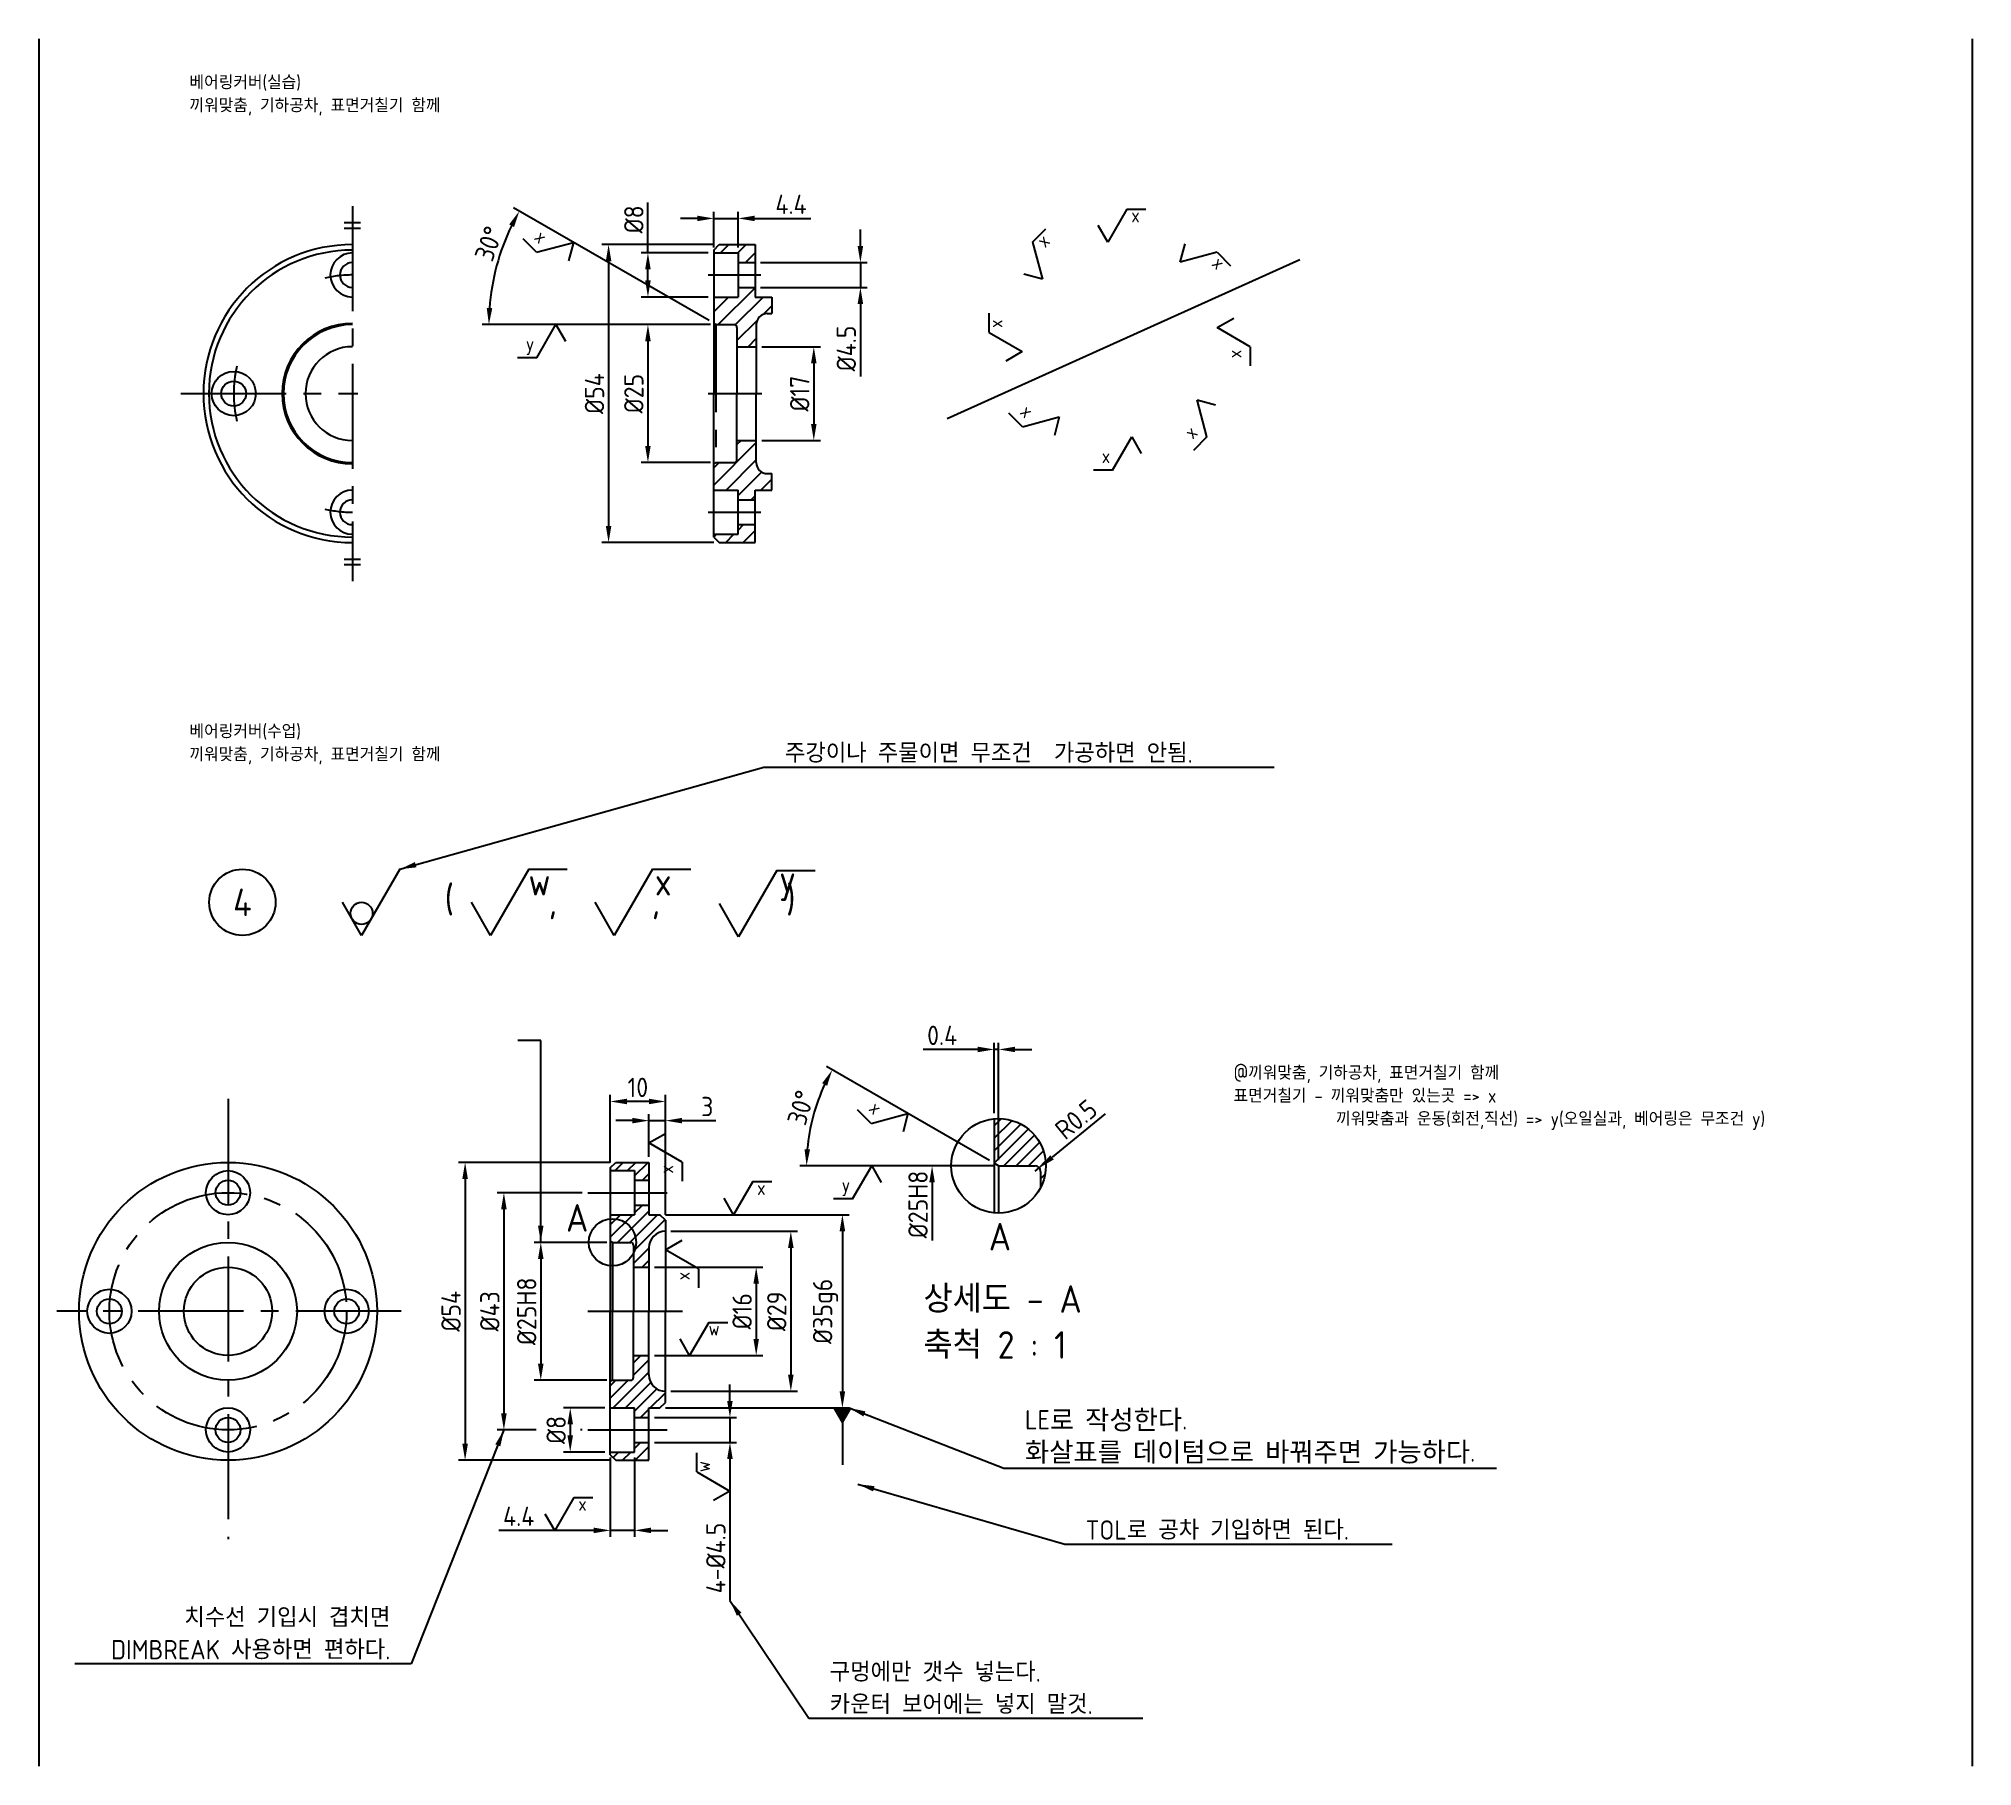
# Model space of a CAD drawing. Header units: millimetres. Extents: x 0 to 10991, y 0 to 768.
# Drawn here: x 4012.7 to 4363.1, y 103.6 to 416.7 of the extents above; entities that cross this region are included whole.
import ezdxf

# ---------------------------------------------------------------- set-up
doc = ezdxf.new("R2010")
doc.units = ezdxf.units.MM
doc.linetypes.add('CENTER2', pattern=[28.575, 19.05, -3.175, 3.175, -3.175])
doc.linetypes.add('PHANTOM2', pattern=[31.75, 15.875, -3.175, 3.175, -3.175, 3.175, -3.175])
for name, color, linetype in [('가는실선', 7, 'Continuous'), ('가상선', 6, 'PHANTOM2'), ('문자', 2, 'Continuous'), ('외형선', 3, 'Continuous'), ('중심선', 7, 'CENTER2')]:
    doc.layers.add(name, color=color, linetype=linetype)
doc.styles.get("Standard").update_dxf_attribs({"font": 'isocp.shx', "bigfont": 'whgtxt.shx'})
doc.dimstyles.new('ISO-25', dxfattribs={"dimtxt": 3.5, "dimasz": 3, "dimexe": 1.2, "dimexo": 1, "dimgap": 0.8, "dimtad": 1, "dimdec": 3, "dimdsep": 46, "dimtxsty": 'Standard', "dimcen": 0, "dimclrd": 7, "dimclre": 7, "dimclrt": 2, "dimadec": 0, "dimazin": 2, "dimtfac": 1, "dimtdec": 3, "dimtmove": 0, "dimatfit": 3, "dimfxl": 0, "dimlwd": -1, "dimlwe": -1, "dimarcsym": 0})
pattern_1 = [(45, (72.4232, 60.6039), (-1.5715448, 1.5715448), [])]
pattern_2 = [(45, (0, -35.0843), (-1.122532, 1.122532), [])]

msp = doc.modelspace()

# ---------------------------------------------------------------- texts
at = {"layer": '가는실선', "char_height": 2.5}
for s, width, insert, attachment_point in [('x', 6.728556, (4210.6522, 385.8842), 1), ('y', 6.728556, (4100.9344, 362.6021), 1), ('x', 6.728556, (4205.2976, 342.2446), 1), ('x', 6.728556, (4142.848, 209.613), 1), ('y', 6.728556, (4158.1772, 210.1498), 1), ('w', 5.131377, (4135.055, 182.8851), 5), ('x', 6.728556, (4110.4406, 152.3636), 1)]:
    msp.add_mtext_dynamic_manual_height_columns(s, width=width, gutter_width=12.5, heights=[0], dxfattribs=dict(at, insert=insert, attachment_point=attachment_point))
for s, width, insert, attachment_point, rotation in [('x', 6.728556, (4104.0512, 382.202), 1, 315), ('x', 6.728556, (4193.2467, 380.4108), 1, 45), ('x', 6.728556, (4226.83, 377.447), 1, 315), ('x', 6.728556, (4184.8095, 364.2329), 1, 90), ('x', 6.728556, (4228.1226, 358.7631), 1, 90), ('x', 6.728556, (4192.0844, 350.5736), 1, 315), ('x', 6.728556, (4220.0199, 345.6893), 1, 45), ('x', 6.728556, (4164.6634, 224.3233), 1, 315), ('x', 6.728556, (4125.1501, 210.9849), 1, 90), ('x', 6.728556, (4128.1501, 191.6457), 1, 90), ('w', 5.131377, (4133.0579, 157.8705), 5, 90)]:
    msp.add_mtext_dynamic_manual_height_columns(s, width=width, gutter_width=12.5, heights=[0], dxfattribs=dict(at, insert=insert, attachment_point=attachment_point, rotation=rotation))
at = {"layer": '문자', "attachment_point": 1}
for s, width, insert, char_height in [('베어링커버(실습)\\P끼워맞춤, 기하공차, 표면거칠기 함께', 87.91333, (4039.9839, 409.9836), 2.5), ('베어링커버(수업)\\P끼워맞춤, 기하공차, 표면거칠기 함께', 87.91333, (4039.9839, 292.3738), 2.5), ('@끼워맞춤, 기하공차, 표면거칠기 함께\\P표면거칠기 - 끼워맞춤만 있는곳 => x\\P             끼워맞춤과 운동(회전,직선) => y(오일실과, 베어링은 무조건 y)', 118.667944, (4229.1772, 230.4925), 2.5), ('A', 6.759717, (4108.2201, 205.4564), 5), ('A', 6.759717, (4184.828, 202.0485), 5), ('상세도 - A\\P축척 2 : 1', 37.35043, (4172.9893, 190.7563), 5)]:
    msp.add_mtext_dynamic_manual_height_columns(s, width=width, gutter_width=12.5, heights=[0], dxfattribs=dict(at, insert=insert, char_height=char_height))
at = {"layer": '외형선', "color": 2, "char_height": 3.5, "attachment_point": 5, "rotation": 90}
for s, insert in [('%%C25', (4120.5093, 352.3407)), ('%%C25H8', (4172.0077, 205.3819))]:
    msp.add_mtext(s, dxfattribs=dict(at, insert=insert))
at = {"layer": '외형선', "color": 2, "char_height": 3.5}
for s, insert, attachment_point in [('주강이나 주물이면 무조건  가공하면 안됨.', (4147.8898, 285.4398), 7), ('{\\Fisocp|c129;LE\\fGulim|b0|i0|c129|p50;로\\Fisocp|c129; \\fGulim|b0|i0|c129|p50;작성한다\\Fisocp|c129;.\\P\\fGulim|b0|i0|c129|p50;화살표를\\Fisocp|c129; \\fGulim|b0|i0|c129|p50;데이텀으로\\Fisocp|c129; \\fGulim|b0|i0|c129|p50;바꿔주면\\Fisocp|c129; \\fGulim|b0|i0|c129|p50;가능하다\\Fisocp|c129;.}', (4191.3842, 158.4054), 7), ('TOL로 공차 기입하면 된다.', (4202.3959, 144.6409), 7), ('치수선 기입시 겹치면 \\PDIMBREAK 사용하면 편하다.', (4076.3761, 122.9443), 9), ('구멍에만 갯수 넣는다.\\P카운터 보어에는 넣지 말것.', (4156.0032, 113.0596), 7)]:
    msp.add_mtext(s, dxfattribs=dict(at, insert=insert, attachment_point=attachment_point))
at = {"layer": '외형선', "char_height": 5}
for s, width, insert, attachment_point in [('(      ,      ,        )', 76.996243, (4086.2234, 260.1506), 4), ('w', 10.262755, (4103.4099, 263.8807), 5), ('x', 10.262755, (4125.8274, 263.8807), 5), ('y', 10.262755, (4148.3666, 263.6354), 5), ('4', 10.262755, (4049.5717, 260.1506), 5)]:
    msp.add_mtext_dynamic_manual_height_columns(s, width=width, gutter_width=25, heights=[0], dxfattribs=dict(at, insert=insert, attachment_point=attachment_point))

# ---------------------------------------------------------------- blocks, each defined once
blk = doc.blocks.new('*D212')
at = {"layer": 'Defpoints', "color": 0}
for p in [(4134.99, 377.84), (4123.06, 369.84), (4134.99, 369.84)]:
    blk.add_point(p, dxfattribs=at)
at = {"layer": '외형선', "color": 7}
for p, q in [((4123.06, 377.84), (4123.06, 386.99)), ((4133.99, 377.84), (4121.86, 377.84)), ((4123.06, 372.84), (4123.06, 374.84)), ((4133.99, 369.84), (4121.86, 369.84))]:
    blk.add_line(p, q, dxfattribs=at)
for points in [[(4122.56, 374.84), (4123.56, 374.84), (4123.06, 377.84)], [(4122.56, 372.84), (4123.56, 372.84), (4123.06, 369.84)]]:
    blk.add_solid(points, dxfattribs=at)
at = {"layer": '외형선', "color": 2, "insert": (4120.51, 383.92), "char_height": 3.5, "attachment_point": 5, "rotation": 90}
blk.add_mtext('%%C8', dxfattribs=at)
blk = doc.blocks.new('*D213')
at = {"layer": 'Defpoints', "color": 0}
for p in [(4139.39, 384.09), (4134.99, 377.84), (4139.39, 377.84)]:
    blk.add_point(p, dxfattribs=at)
at = {"layer": '외형선', "color": 7}
for p, q in [((4131.99, 384.09), (4128.99, 384.09)), ((4134.99, 378.84), (4134.99, 385.29)), ((4134.99, 384.09), (4139.39, 384.09)), ((4139.39, 378.84), (4139.39, 385.29)), ((4142.39, 384.09), (4152.59, 384.09))]:
    blk.add_line(p, q, dxfattribs=at)
for points in [[(4131.99, 384.59), (4131.99, 383.59), (4134.99, 384.09)], [(4142.39, 384.59), (4142.39, 383.59), (4139.39, 384.09)]]:
    blk.add_solid(points, dxfattribs=at)
at = {"layer": '외형선', "color": 2, "insert": (4148.99, 386.64), "char_height": 3.5, "attachment_point": 5}
blk.add_mtext('4.4', dxfattribs=at)
blk = doc.blocks.new('*D214')
at = {"layer": 'Defpoints', "color": 0}
for p in [(4142.49, 376.09), (4142.49, 371.59), (4161.56, 371.59)]:
    blk.add_point(p, dxfattribs=at)
at = {"layer": '외형선', "color": 7}
for p, q in [((4161.56, 379.09), (4161.56, 382.09)), ((4143.49, 376.09), (4162.76, 376.09)), ((4161.56, 376.09), (4161.56, 371.59)), ((4143.49, 371.59), (4162.76, 371.59)), ((4161.56, 368.59), (4161.56, 355.45))]:
    blk.add_line(p, q, dxfattribs=at)
for points in [[(4161.06, 379.09), (4162.06, 379.09), (4161.56, 376.09)], [(4161.06, 368.59), (4162.06, 368.59), (4161.56, 371.59)]]:
    blk.add_solid(points, dxfattribs=at)
at = {"layer": '외형선', "color": 2, "insert": (4159.01, 360.52), "char_height": 3.5, "attachment_point": 5, "rotation": 90}
blk.add_mtext('%%C4.5', dxfattribs=at)
blk = doc.blocks.new('*D215')
at = {"layer": 'Defpoints', "color": 0}
for p in [(4094.87, 371.99), (4134.99, 365.07), (4135.39, 364.84), (4135.39, 364.84), (4138.69, 364.84)]:
    blk.add_point(p, dxfattribs=at)
at = {"layer": '외형선', "color": 7}
for p, q in [((4134.13, 365.57), (4098.72, 386.02)), ((4134.39, 364.84), (4093.04, 364.84))]:
    blk.add_line(p, q, dxfattribs=at)
blk.add_arc((4135.39, 364.84), 41.15, 154.1778, 175.8222, dxfattribs=at)
for points in [[(4097.91, 383), (4098.79, 382.53), (4099.76, 385.42)], [(4094.85, 367.82), (4093.85, 367.86), (4094.24, 364.84)]]:
    blk.add_solid(points, dxfattribs=at)
at = {"layer": '외형선', "color": 2, "insert": (4094.23, 379.52), "char_height": 3.5, "attachment_point": 5, "rotation": 70.3663}
blk.add_mtext('30°', dxfattribs=at)
blk = doc.blocks.new('*D216')
at = {"layer": 'Defpoints', "color": 0}
for p in [(4142.69, 360.84), (4142.69, 343.84), (4153.12, 343.84)]:
    blk.add_point(p, dxfattribs=at)
at = {"layer": '외형선', "color": 7}
for p, q in [((4143.69, 360.84), (4154.32, 360.84)), ((4153.12, 357.84), (4153.12, 346.84)), ((4143.69, 343.84), (4154.32, 343.84))]:
    blk.add_line(p, q, dxfattribs=at)
for points in [[(4152.62, 357.84), (4153.62, 357.84), (4153.12, 360.84)], [(4152.62, 346.84), (4153.62, 346.84), (4153.12, 343.84)]]:
    blk.add_solid(points, dxfattribs=at)
at = {"layer": '외형선', "color": 2, "insert": (4150.57, 352.34), "char_height": 3.5, "attachment_point": 5, "rotation": 90}
blk.add_mtext('%%C17', dxfattribs=at)
blk = doc.blocks.new('*D217')
at = {"layer": 'Defpoints', "color": 0}
for p in [(4135.99, 379.34), (4115.93, 325.34), (4135.99, 325.34)]:
    blk.add_point(p, dxfattribs=at)
at = {"layer": '외형선', "color": 7}
for p, q in [((4134.99, 379.34), (4114.73, 379.34)), ((4115.93, 376.34), (4115.93, 328.34)), ((4134.99, 325.34), (4114.73, 325.34))]:
    blk.add_line(p, q, dxfattribs=at)
for points in [[(4115.43, 376.34), (4116.43, 376.34), (4115.93, 379.34)], [(4115.43, 328.34), (4116.43, 328.34), (4115.93, 325.34)]]:
    blk.add_solid(points, dxfattribs=at)
at = {"layer": '외형선', "color": 2, "insert": (4113.38, 352.34), "char_height": 3.5, "attachment_point": 5, "rotation": 90}
blk.add_mtext('%%C54', dxfattribs=at)
blk = doc.blocks.new('*D218')
at = {"layer": 'Defpoints', "color": 0}
for p in [(4117.24, 213.02), (4089.93, 159.02), (4117.24, 159.02)]:
    blk.add_point(p, dxfattribs=at)
at = {"layer": '외형선', "color": 7}
for p, q in [((4116.24, 213.02), (4088.73, 213.02)), ((4089.93, 210.02), (4089.93, 162.02)), ((4116.24, 159.02), (4088.73, 159.02))]:
    blk.add_line(p, q, dxfattribs=at)
for points in [[(4089.43, 210.02), (4090.43, 210.02), (4089.93, 213.02)], [(4089.43, 162.02), (4090.43, 162.02), (4089.93, 159.02)]]:
    blk.add_solid(points, dxfattribs=at)
at = {"layer": '외형선', "color": 2, "insert": (4087.38, 186.02), "char_height": 3.5, "attachment_point": 5, "rotation": 90}
blk.add_mtext('%%C54', dxfattribs=at)
blk = doc.blocks.new('*D219')
at = {"layer": 'Defpoints', "color": 0}
for p in [(4125.24, 203.52), (4125.24, 168.52), (4158.3, 168.52)]:
    blk.add_point(p, dxfattribs=at)
at = {"layer": '외형선', "color": 7}
for p, q in [((4126.24, 203.52), (4159.5, 203.52)), ((4158.3, 200.52), (4158.3, 171.52)), ((4126.24, 168.52), (4159.5, 168.52))]:
    blk.add_line(p, q, dxfattribs=at)
for points in [[(4157.8, 200.52), (4158.8, 200.52), (4158.3, 203.52)], [(4157.8, 171.52), (4158.8, 171.52), (4158.3, 168.52)]]:
    blk.add_solid(points, dxfattribs=at)
at = {"layer": '외형선', "color": 2, "insert": (4155.25, 186.02), "char_height": 3.5, "attachment_point": 5, "rotation": 90}
blk.add_mtext('%%C35g6', dxfattribs=at)
blk = doc.blocks.new('*D220')
at = {"layer": 'Defpoints', "color": 0}
for p in [(4123.24, 166.77), (4123.24, 162.27), (4137.92, 162.27)]:
    blk.add_point(p, dxfattribs=at)
at = {"layer": '외형선', "color": 7}
for p, q in [((4137.92, 169.77), (4137.92, 172.77)), ((4124.24, 166.77), (4139.12, 166.77)), ((4137.92, 166.77), (4137.92, 162.27)), ((4124.24, 162.27), (4139.12, 162.27)), ((4137.92, 159.27), (4137.92, 133.61))]:
    blk.add_line(p, q, dxfattribs=at)
for points in [[(4137.42, 169.77), (4138.42, 169.77), (4137.92, 166.77)], [(4137.42, 159.27), (4138.42, 159.27), (4137.92, 162.27)]]:
    blk.add_solid(points, dxfattribs=at)
at = {"layer": '외형선', "color": 2, "insert": (4135.37, 141.31), "char_height": 3.5, "attachment_point": 5, "rotation": 90}
blk.add_mtext('4-%%C4.5', dxfattribs=at)
blk = doc.blocks.new('*D221')
at = {"layer": 'Defpoints', "color": 0}
for p in [(4116.24, 160.52), (4120.64, 160.52), (4116.24, 146.32)]:
    blk.add_point(p, dxfattribs=at)
at = {"layer": '외형선', "color": 7}
for p, q in [((4116.24, 159.52), (4116.24, 145.12)), ((4120.64, 159.52), (4120.64, 145.12)), ((4113.24, 146.32), (4096.04, 146.32)), ((4120.64, 146.32), (4116.24, 146.32)), ((4123.64, 146.32), (4126.64, 146.32))]:
    blk.add_line(p, q, dxfattribs=at)
for points in [[(4113.24, 146.82), (4113.24, 145.82), (4116.24, 146.32)], [(4123.64, 146.82), (4123.64, 145.82), (4120.64, 146.32)]]:
    blk.add_solid(points, dxfattribs=at)
at = {"layer": '외형선', "color": 2, "insert": (4099.64, 148.87), "char_height": 3.5, "attachment_point": 5}
blk.add_mtext('4.4', dxfattribs=at)
blk = doc.blocks.new('*D222')
at = {"layer": 'Defpoints', "color": 0}
for p in [(4116.24, 168.52), (4108.98, 160.52), (4116.24, 160.52)]:
    blk.add_point(p, dxfattribs=at)
at = {"layer": '외형선', "color": 7}
for p, q in [((4115.24, 168.52), (4107.78, 168.52)), ((4108.98, 165.52), (4108.98, 163.52)), ((4115.24, 160.52), (4107.78, 160.52))]:
    blk.add_line(p, q, dxfattribs=at)
for points in [[(4108.48, 165.52), (4109.48, 165.52), (4108.98, 168.52)], [(4108.48, 163.52), (4109.48, 163.52), (4108.98, 160.52)]]:
    blk.add_solid(points, dxfattribs=at)
at = {"layer": '외형선', "color": 2, "insert": (4106.43, 164.52), "char_height": 3.5, "attachment_point": 5, "rotation": 90}
blk.add_mtext('%%C8', dxfattribs=at)
blk = doc.blocks.new('*D224')
at = {"layer": 'Defpoints', "color": 0}
for p in [(4112.14, 207.52), (4096.96, 164.52), (4112.14, 164.52)]:
    blk.add_point(p, dxfattribs=at)
at = {"layer": '외형선', "color": 7}
for p, q in [((4111.14, 207.52), (4095.76, 207.52)), ((4096.96, 204.52), (4096.96, 167.52)), ((4102.8, 164.52), (4095.76, 164.52)), ((4111.14, 164.52), (4110.85, 164.52))]:
    blk.add_line(p, q, dxfattribs=at)
for points in [[(4096.46, 204.52), (4097.46, 204.52), (4096.96, 207.52)], [(4096.46, 167.52), (4097.46, 167.52), (4096.96, 164.52)]]:
    blk.add_solid(points, dxfattribs=at)
at = {"layer": '외형선', "color": 2, "insert": (4094.41, 186.02), "char_height": 3.5, "attachment_point": 5, "rotation": 90}
blk.add_mtext('%%C43', dxfattribs=at)
blk = doc.blocks.new('*D225')
at = {"layer": 'Defpoints', "color": 0}
for p in [(4123.24, 194.02), (4123.24, 178.02), (4142.68, 178.02)]:
    blk.add_point(p, dxfattribs=at)
at = {"layer": '외형선', "color": 7}
for p, q in [((4124.24, 194.02), (4143.88, 194.02)), ((4142.68, 191.02), (4142.68, 181.02)), ((4124.24, 178.02), (4143.88, 178.02))]:
    blk.add_line(p, q, dxfattribs=at)
for points in [[(4142.18, 191.02), (4143.18, 191.02), (4142.68, 194.02)], [(4142.18, 181.02), (4143.18, 181.02), (4142.68, 178.02)]]:
    blk.add_solid(points, dxfattribs=at)
at = {"layer": '외형선', "color": 2, "insert": (4140.13, 186.02), "char_height": 3.5, "attachment_point": 5, "rotation": 90}
blk.add_mtext('%%C16', dxfattribs=at)
blk = doc.blocks.new('*D226')
at = {"layer": 'Defpoints', "color": 0}
for p in [(4126.24, 200.52), (4126.24, 171.52), (4148.96, 171.52)]:
    blk.add_point(p, dxfattribs=at)
at = {"layer": '외형선', "color": 7}
for p, q in [((4127.24, 200.52), (4150.16, 200.52)), ((4148.96, 197.52), (4148.96, 174.52)), ((4127.24, 171.52), (4150.16, 171.52))]:
    blk.add_line(p, q, dxfattribs=at)
for points in [[(4148.46, 197.52), (4149.46, 197.52), (4148.96, 200.52)], [(4148.46, 174.52), (4149.46, 174.52), (4148.96, 171.52)]]:
    blk.add_solid(points, dxfattribs=at)
at = {"layer": '외형선', "color": 2, "insert": (4146.41, 186.02), "char_height": 3.5, "attachment_point": 5, "rotation": 90}
blk.add_mtext('%%C29', dxfattribs=at)
blk = doc.blocks.new('*D227')
at = {"layer": 'Defpoints', "color": 0}
for p in [(4152.34, 218.43), (4185.81, 212.85), (4186.61, 212.39), (4186.61, 212.39), (4193.21, 212.39)]:
    blk.add_point(p, dxfattribs=at)
at = {"layer": '외형선', "color": 7}
for p, q in [((4184.94, 213.35), (4155.43, 230.39)), ((4185.61, 212.39), (4150.61, 212.39))]:
    blk.add_line(p, q, dxfattribs=at)
blk.add_arc((4186.61, 212.39), 34.8, 154.9412, 175.0588, dxfattribs=at)
for points in [[(4154.64, 227.36), (4155.53, 226.9), (4156.47, 229.79)], [(4152.44, 215.36), (4151.44, 215.41), (4151.81, 212.39)]]:
    blk.add_solid(points, dxfattribs=at)
at = {"layer": '외형선', "color": 2, "insert": (4150.78, 222.93), "char_height": 3.5, "attachment_point": 5, "rotation": 73.6001}
blk.add_mtext('30°', dxfattribs=at)
blk = doc.blocks.new('*D228')
at = {"layer": 'Defpoints', "color": 0}
for p in [(4185.81, 233.48), (4185.81, 220.92), (4186.61, 212.39)]:
    blk.add_point(p, dxfattribs=at)
at = {"layer": '외형선', "color": 7}
for p, q in [((4182.81, 233.48), (4172.95, 233.48)), ((4185.81, 221.92), (4185.81, 234.68)), ((4186.61, 233.48), (4185.81, 233.48)), ((4186.61, 213.39), (4186.61, 234.68)), ((4189.61, 233.48), (4192.61, 233.48))]:
    blk.add_line(p, q, dxfattribs=at)
for points in [[(4182.81, 233.98), (4182.81, 232.98), (4185.81, 233.48)], [(4189.61, 233.98), (4189.61, 232.98), (4186.61, 233.48)]]:
    blk.add_solid(points, dxfattribs=at)
at = {"layer": '외형선', "color": 2, "insert": (4176.38, 236.03), "char_height": 3.5, "attachment_point": 5}
blk.add_mtext('0.4', dxfattribs=at)
blk = doc.blocks.new('*D229')
at = {"layer": 'Defpoints', "color": 0}
for p in [(4193.21, 211.39), (4193.98, 212.02)]:
    blk.add_point(p, dxfattribs=at)
at = {"layer": '외형선', "color": 7}
for p, q in [((4205.92, 221.82), (4196.3, 213.93)), ((4193.21, 211.39), (4193.98, 212.02))]:
    blk.add_line(p, q, dxfattribs=at)
blk.add_solid([(4195.98, 214.31), (4196.62, 213.54), (4193.98, 212.02)], dxfattribs=at)
at = {"layer": '외형선', "color": 2, "insert": (4200.65, 220.8), "char_height": 3.5, "attachment_point": 5, "rotation": 39.3797}
blk.add_mtext('R0.5', dxfattribs=at)
blk = doc.blocks.new('*D230')
at = {"layer": 'Defpoints', "color": 0}
for p in [(4116.24, 224.05), (4116.24, 212.02), (4126.24, 202.52)]:
    blk.add_point(p, dxfattribs=at)
at = {"layer": '외형선', "color": 7}
for p, q in [((4116.24, 213.02), (4116.24, 225.25)), ((4126.24, 203.52), (4126.24, 225.25)), ((4123.24, 224.05), (4119.24, 224.05))]:
    blk.add_line(p, q, dxfattribs=at)
for points in [[(4119.24, 224.55), (4119.24, 223.55), (4116.24, 224.05)], [(4123.24, 224.55), (4123.24, 223.55), (4126.24, 224.05)]]:
    blk.add_solid(points, dxfattribs=at)
at = {"layer": '외형선', "color": 2, "insert": (4121.24, 226.6), "char_height": 3.5, "attachment_point": 5}
blk.add_mtext('10', dxfattribs=at)
blk = doc.blocks.new('*D231')
at = {"layer": 'Defpoints', "color": 0}
for p in [(4123.24, 220.58), (4123.24, 213.02), (4126.24, 202.52)]:
    blk.add_point(p, dxfattribs=at)
at = {"layer": '외형선', "color": 7}
for p, q in [((4123.24, 214.02), (4123.24, 221.78)), ((4126.24, 203.52), (4126.24, 221.78)), ((4120.24, 220.58), (4117.24, 220.58)), ((4123.24, 220.58), (4126.24, 220.58)), ((4129.24, 220.58), (4135.38, 220.58))]:
    blk.add_line(p, q, dxfattribs=at)
for points in [[(4120.24, 221.08), (4120.24, 220.08), (4123.24, 220.58)], [(4129.24, 221.08), (4129.24, 220.08), (4126.24, 220.58)]]:
    blk.add_solid(points, dxfattribs=at)
at = {"layer": '외형선', "color": 2, "insert": (4133.81, 223.13), "char_height": 3.5, "attachment_point": 5}
blk.add_mtext('3', dxfattribs=at)
blk = doc.blocks.new('*D232')
at = {"layer": 'Defpoints', "color": 0}
for p in [(4116.64, 198.52), (4103.64, 173.52), (4116.64, 173.52)]:
    blk.add_point(p, dxfattribs=at)
at = {"layer": '외형선', "color": 7}
for p, q in [((4115.64, 198.52), (4102.44, 198.52)), ((4103.64, 195.52), (4103.64, 176.52)), ((4115.64, 173.52), (4102.44, 173.52))]:
    blk.add_line(p, q, dxfattribs=at)
for points in [[(4103.14, 195.52), (4104.14, 195.52), (4103.64, 198.52)], [(4103.14, 176.52), (4104.14, 176.52), (4103.64, 173.52)]]:
    blk.add_solid(points, dxfattribs=at)
at = {"layer": '외형선', "color": 2, "insert": (4101.09, 186.02), "char_height": 3.5, "attachment_point": 5, "rotation": 90}
blk.add_mtext('%%C25H8', dxfattribs=at)

# ---------------------------------------------------------------- dimensions: what is measured, and where the dimension line sits
at = {"layer": '외형선'}
for base, line1, line2, picture, middle in [((4094.8676, 371.9866), ((4135.3941, 364.8407), (4138.6941, 364.8407)), ((4135.3941, 364.8407), (4134.9941, 365.0716)), '*D215', (4096.635, 378.6679)), ((4152.3387, 218.431), ((4186.6075, 212.3885), (4193.2075, 212.3885)), ((4186.6075, 212.3885), (4185.8075, 212.8503)), '*D227', (4153.2258, 222.2132))]:
    dim = msp.add_angular_dim_2l(base=base, line1=line1, line2=line2, dimstyle='ISO-25', dxfattribs=at)
    dim.commit()
    dim.dimension.update_dxf_attribs({"geometry": picture, "text_midpoint": middle, "dimtype": 162})
for base, p1, p2, text, picture, middle in [((4123.0596, 369.8407), (4134.9941, 377.8407), (4134.9941, 369.8407), '%%C<>', '*D212', (4123.0596, 383.9157)), ((4137.9229, 162.2701), (4123.2381, 166.7701), (4123.2381, 162.2701), '4-%%C<>', '*D220', (4137.9229, 141.3097))]:
    dim = msp.add_linear_dim(base=base, p1=p1, p2=p2, angle=90, text=text, dimstyle='ISO-25', dxfattribs=at)
    dim.commit()
    dim.dimension.update_dxf_attribs({"geometry": picture, "text_midpoint": middle, "dimtype": 160})
for base, p1, p2, picture, middle in [((4139.3941, 384.0887), (4134.9941, 377.8407), (4139.3941, 377.8407), '*D213', (4148.9941, 386.6387)), ((4116.2381, 224.0509), (4126.2381, 202.5201), (4116.2381, 212.0201), '*D230', (4121.2381, 226.6009))]:
    dim = msp.add_linear_dim(base=base, p1=p1, p2=p2, dimstyle='ISO-25', dxfattribs=at)
    dim.commit()
    dim.dimension.update_dxf_attribs({"geometry": picture, "text_midpoint": middle})
for base, p1, p2, text, picture, middle in [((4161.5586, 371.5907), (4142.4941, 376.0907), (4142.4941, 371.5907), '%%C<>', '*D214', (4159.0086, 360.5182)), ((4115.9324, 325.3407), (4135.9941, 379.3407), (4135.9941, 325.3407), '%%C<>', '*D217', (4113.3824, 352.3407)), ((4153.1228, 343.8407), (4142.6941, 360.8407), (4142.6941, 343.8407), '%%C<>', '*D216', (4150.5728, 352.3407)), ((4089.9346, 159.0201), (4117.2381, 213.0201), (4117.2381, 159.0201), '%%C<>', '*D218', (4087.3846, 186.0201)), ((4096.9644, 164.5201), (4112.1422, 207.5201), (4112.1422, 164.5201), '%%C<>', '*D224', (4094.4144, 186.0201)), ((4158.3002, 168.5201), (4125.2381, 203.5201), (4125.2381, 168.5201), '%%C<>g6', '*D219', (4155.2493, 186.0201)), ((4148.9596, 171.5201), (4126.2381, 200.5201), (4126.2381, 171.5201), '%%C<>', '*D226', (4146.4092, 186.0201)), ((4103.6387, 173.5201), (4116.6381, 198.5201), (4116.6381, 173.5201), '%%C<>H8', '*D232', (4101.0883, 186.0201)), ((4142.6828, 178.0201), (4123.2381, 194.0201), (4123.2381, 178.0201), '%%C<>', '*D225', (4140.1328, 186.0201)), ((4108.9764, 160.5201), (4116.2381, 168.5201), (4116.2381, 160.5201), '%%C<>', '*D222', (4106.4264, 164.5201))]:
    dim = msp.add_linear_dim(base=base, p1=p1, p2=p2, angle=90, text=text, dimstyle='ISO-25', dxfattribs=at)
    dim.commit()
    dim.dimension.update_dxf_attribs({"geometry": picture, "text_midpoint": middle})
dim = msp.add_linear_dim(base=(4185.8075, 233.4839), p1=(4186.6075, 212.3885), p2=(4185.8075, 220.9186), text='0.4', dimstyle='ISO-25', dxfattribs=at)
dim.commit()
dim.dimension.update_dxf_attribs({"geometry": '*D228', "text_midpoint": (4176.3811, 236.0339)})
for base, p1, p2, picture, middle in [((4123.2381, 220.5779), (4126.2381, 202.5201), (4123.2381, 213.0201), '*D231', (4133.8106, 220.5779)), ((4116.2381, 146.3171), (4120.6381, 160.5201), (4116.2381, 160.5201), '*D221', (4099.6439, 146.3171))]:
    dim = msp.add_linear_dim(base=base, p1=p1, p2=p2, dimstyle='ISO-25', dxfattribs=at)
    dim.commit()
    dim.dimension.update_dxf_attribs({"geometry": picture, "text_midpoint": middle, "dimtype": 160})
dim = msp.add_radius_dim(center=(4193.2075, 211.3885), mpoint=(4193.9804, 212.0229), text='R0.5', dimstyle='ISO-25', dxfattribs=at)
dim.commit()
dim.dimension.update_dxf_attribs({"geometry": '*D229', "text_midpoint": (4200.6506, 220.7969)})

# ---------------------------------------------------------------- hatches: boundary and pattern name
at = {"layer": '가는실선'}
h = msp.add_hatch(dxfattribs=at)
h.set_pattern_fill('ANSI31', color=256, scale=0.7)
h.set_pattern_definition(pattern_1)
h.paths.add_polyline_path([(4139.3941, 369.8407), (4134.9941, 369.8407), (4134.9941, 365.0716), (4135.3941, 364.8407), (4138.6941, 364.8407, -0.41421356), (4139.1941, 364.3407), (4139.1941, 360.8407), (4142.6941, 360.8407), (4142.6941, 364.8407, -0.41421356), (4144.6941, 366.8407), (4145.4941, 366.8407), (4145.4941, 369.8407), (4142.4941, 369.8407), (4142.4941, 371.5907), (4139.3941, 371.5907)])
h.paths.add_polyline_path([(4139.3941, 377.8407), (4139.3941, 376.0907), (4142.4941, 376.0907), (4142.4941, 379.3407), (4135.9941, 379.3407), (4134.9941, 378.3407), (4134.9941, 377.8407)])
h = msp.add_hatch(dxfattribs=at)
h.set_pattern_fill('ANSI31', color=256, scale=0.7)
h.set_pattern_definition(pattern_1)
h.paths.add_polyline_path([(4139.3941, 334.8407), (4139.3941, 333.0907), (4142.4941, 333.0907), (4142.4941, 334.8407), (4145.4941, 334.8407), (4145.4941, 337.8407), (4144.6941, 337.8407, -0.41421356), (4142.6941, 339.8407), (4142.6941, 343.8407), (4139.1941, 343.8407), (4139.1941, 340.3407, -0.41421356), (4138.6941, 339.8407), (4135.3941, 339.8407), (4134.9941, 339.6098), (4134.9941, 334.8407)])
h.paths.add_polyline_path([(4139.3941, 326.8407), (4134.9941, 326.8407), (4134.9941, 326.3407), (4135.9941, 325.3407), (4142.4941, 325.3407), (4142.4941, 328.5907), (4139.3941, 328.5907)])
h = msp.add_hatch(dxfattribs=at)
h.set_pattern_fill('ANSI31', color=256, scale=0.5)
h.set_pattern_definition(pattern_2)
h.paths.add_polyline_path([(4193.2075, 212.3885, -0.41421356), (4194.2075, 211.3885), (4194.2075, 208.4332, 0.12054187), (4195.1751, 212.3885, 0.44187528), (4185.8075, 220.9186), (4185.8075, 212.8503), (4186.6075, 212.3885)])
h = msp.add_hatch(dxfattribs=at)
h.set_pattern_fill('ANSI31', color=256, scale=0.5)
h.set_pattern_definition(pattern_2)
h.paths.add_polyline_path([(4123.2381, 213.0201), (4117.2381, 213.0201), (4116.2381, 212.0201), (4116.2381, 211.5201), (4120.6381, 211.5201), (4120.6381, 209.7701), (4123.2381, 209.7701)])
h.paths.add_polyline_path([(4120.9219, 198.5201, -0.12054187), (4120.4381, 196.5425), (4120.4381, 194.0201), (4123.2381, 194.0201), (4123.2381, 197.5201, -0.41421356), (4126.2381, 200.5201), (4126.2381, 202.5201), (4125.2381, 203.5201), (4123.2381, 203.5201), (4123.2381, 205.2701), (4120.6381, 205.2701), (4120.6381, 203.5201), (4116.2381, 203.5201), (4116.2381, 202.7852, -0.44187528)])
h.paths.add_polyline_path([(4119.9381, 198.5201, -0.41421356), (4120.4381, 198.0201), (4120.4381, 196.5425, 0.12054187), (4120.9219, 198.5201, 0.44187528), (4116.2381, 202.7852), (4116.2381, 198.751), (4116.6381, 198.5201)], flags=17)
h.paths.add_polyline_path([(4123.2381, 178.0201), (4120.4381, 178.0201), (4120.4381, 174.0201, -0.41421356), (4119.9381, 173.5201), (4116.6381, 173.5201), (4116.2381, 173.2892), (4116.2381, 168.5201), (4120.6381, 168.5201), (4120.6381, 166.7701), (4123.2381, 166.7701), (4123.2381, 168.5201), (4125.2381, 168.5201), (4126.2381, 169.5201), (4126.2381, 171.5201, -0.41421356), (4123.2381, 174.5201)])
h.paths.add_polyline_path([(4120.6381, 160.5201), (4116.2381, 160.5201), (4116.2381, 160.0201), (4117.2381, 159.0201), (4123.2381, 159.0201), (4123.2381, 162.2701), (4120.6381, 162.2701)])

# ---------------------------------------------------------------- linework, layer by layer
for p, q in [((4209.8499, 385.7913), (4206.3858, 379.7913)), ((4209.8499, 385.7913), (4213.314, 385.7913)), ((4192.7451, 379.7778), (4195.1946, 382.2272)), ((4206.3858, 379.7913), (4204.6537, 382.7913)), ((4102.8828, 377.9543), (4100.4333, 380.4038)), ((4102.8828, 377.9543), (4109.5749, 379.7474)), ((4109.5749, 379.7474), (4108.6783, 376.4014)), ((4192.7451, 379.7778), (4194.5383, 373.0856)), ((4219.5049, 376.1555), (4220.4015, 379.5016)), ((4226.197, 377.9486), (4219.5049, 376.1555)), ((4226.197, 377.9486), (4228.6465, 375.4991)), ((4194.5383, 373.0856), (4191.1922, 373.9822)), ((4102.9, 358.8407), (4106.3641, 364.8407)), ((4106.3641, 364.8407), (4108.0962, 361.8407)), ((4184.9024, 363.4306), (4184.9024, 366.8947)), ((4226.2106, 364.308), (4229.2106, 366.04)), ((4184.9024, 363.4306), (4190.9024, 359.9665)), ((4232.2106, 360.8439), (4226.2106, 364.308)), ((4102.9, 358.8407), (4099.4359, 358.8407)), ((4190.9024, 359.9665), (4187.9024, 358.2345)), ((4232.2106, 360.8439), (4232.2106, 357.3798)), ((4224.3679, 344.4967), (4222.5747, 351.1889)), ((4222.5747, 351.1889), (4225.9208, 350.2923)), ((4190.916, 346.3259), (4188.4665, 348.7753)), ((4190.916, 346.3259), (4197.6081, 348.119)), ((4197.6081, 348.119), (4196.7116, 344.7729)), ((4207.2631, 338.4832), (4210.7272, 344.4832)), ((4210.7272, 344.4832), (4212.4593, 341.4832)), ((4224.3679, 344.4967), (4221.9184, 342.0472)), ((4207.2631, 338.4832), (4203.799, 338.4832)), ((4163.495, 220.0756), (4161.0455, 222.5251)), ((4163.495, 220.0756), (4170.1871, 221.8688)), ((4170.1871, 221.8688), (4169.2905, 218.5227)), ((4123.2381, 216.5298), (4126.2381, 218.2618)), ((4129.2381, 213.0657), (4123.2381, 216.5298)), ((4129.2381, 213.0657), (4129.2381, 209.6016)), ((4160.1428, 206.3885), (4163.6069, 212.3885)), ((4163.6069, 212.3885), (4165.339, 209.3885)), ((4142.0457, 209.5201), (4138.5816, 203.5201)), ((4142.0457, 209.5201), (4145.5098, 209.5201)), ((4138.5816, 203.5201), (4136.8495, 206.5201)), ((4160.1428, 206.3885), (4156.6787, 206.3885)), ((4126.2381, 197.1905), (4129.2381, 198.9226)), ((4132.2381, 193.7264), (4126.2381, 197.1905)), ((4132.2381, 193.7264), (4132.2381, 190.2623)), ((4134.0842, 184.0201), (4130.6201, 178.0201)), ((4134.0842, 184.0201), (4137.5483, 184.0201)), ((4130.6201, 178.0201), (4128.888, 181.0201)), ((4131.9229, 156.8997), (4131.9229, 160.3638)), ((4131.9229, 156.8997), (4137.9229, 153.4356)), ((4109.6383, 152.2707), (4106.1742, 146.2707)), ((4109.6383, 152.2707), (4113.1024, 152.2707)), ((4137.9229, 153.4356), (4134.9229, 151.7036)), ((4106.1742, 146.2707), (4104.4421, 149.2707))]:
    msp.add_line(p, q, dxfattribs=at)
for centre, radius in [((4186.6075, 212.3885), 8.5676), ((4116.6381, 198.5201), 4.2838)]:
    msp.add_circle(centre, radius, dxfattribs=at)
at = {"layer": '가상선'}
msp.add_line((4135.3941, 364.8407), (4135.3941, 339.8407), dxfattribs=at)
at = {"layer": '문자'}
for p, q in [((4067.9949, 383.3407), (4070.9949, 383.3407)), ((4067.9949, 382.3407), (4070.9949, 382.3407)), ((4067.9949, 322.3407), (4070.9949, 322.3407)), ((4067.9949, 321.3407), (4070.9949, 321.3407))]:
    msp.add_line(p, q, dxfattribs=at)
msp.add_circle((4049.5717, 260.1506), 6, dxfattribs=at)
at = {"layer": '외형선'}
for p, q in [((4012.6521, 416.6669), (4012.6521, 103.5556)), ((4363.0645, 416.6669), (4363.0645, 103.5556)), ((4134.9941, 378.3407), (4135.9941, 379.3407)), ((4135.9941, 379.3407), (4142.4941, 379.3407)), ((4142.4941, 379.3407), (4142.4941, 369.8407)), ((4134.9941, 378.3407), (4134.9941, 352.3407)), ((4134.9941, 377.8407), (4139.3941, 377.8407)), ((4139.3941, 377.8407), (4139.3941, 369.8407)), ((4139.3941, 376.0907), (4142.4941, 376.0907)), ((4177.2877, 347.8548), (4241.1864, 376.6308)), ((4139.3941, 371.5907), (4142.4941, 371.5907)), ((4134.9941, 369.8407), (4139.3941, 369.8407)), ((4142.4941, 369.8407), (4145.4941, 369.8407)), ((4145.4941, 369.8407), (4145.4941, 366.8407)), ((4135.3941, 364.8407), (4134.9941, 365.0716)), ((4135.3941, 364.8407), (4138.6941, 364.8407)), ((4142.6941, 364.8407), (4142.6941, 352.3407)), ((4144.6941, 366.8407), (4145.4941, 366.8407)), ((4139.1941, 364.3407), (4139.1941, 352.3407)), ((4139.1941, 360.8407), (4142.6941, 360.8407)), ((4134.9941, 326.3407), (4134.9941, 352.3407)), ((4139.1941, 340.3407), (4139.1941, 352.3407)), ((4142.6941, 339.8407), (4142.6941, 352.3407)), ((4139.1941, 343.8407), (4142.6941, 343.8407)), ((4135.3941, 339.8407), (4134.9941, 339.6098)), ((4135.3941, 339.8407), (4138.6941, 339.8407)), ((4144.6941, 337.8407), (4145.4941, 337.8407)), ((4145.4941, 334.8407), (4145.4941, 337.8407)), ((4134.9941, 334.8407), (4139.3941, 334.8407)), ((4139.3941, 326.8407), (4139.3941, 334.8407)), ((4139.3941, 333.0907), (4142.4941, 333.0907)), ((4142.4941, 334.8407), (4145.4941, 334.8407)), ((4142.4941, 325.3407), (4142.4941, 334.8407)), ((4134.9941, 326.8407), (4139.3941, 326.8407)), ((4134.9941, 326.3407), (4135.9941, 325.3407)), ((4139.3941, 328.5907), (4142.4941, 328.5907)), ((4135.9941, 325.3407), (4142.4941, 325.3407)), ((4078.0873, 266.1506), (4071.1591, 254.1506)), ((4101.4682, 266.1506), (4094.54, 254.1506)), ((4101.4682, 266.1506), (4108.3964, 266.1506)), ((4123.8857, 266.1506), (4116.9575, 254.1506)), ((4123.8857, 266.1506), (4130.8139, 266.1506)), ((4146.4249, 265.9054), (4139.4967, 253.9054)), ((4146.4249, 265.9054), (4153.3531, 265.9054)), ((4071.1591, 254.1506), (4067.695, 260.1506)), ((4094.54, 254.1506), (4091.0759, 260.1506)), ((4116.9575, 254.1506), (4113.4934, 260.1506)), ((4139.4967, 253.9054), (4136.0326, 259.9054)), ((4185.8075, 220.9186), (4185.8075, 203.8583)), ((4116.2381, 212.0201), (4117.2381, 213.0201)), ((4116.2381, 212.0201), (4116.2381, 186.0201)), ((4116.2381, 211.5201), (4120.6381, 211.5201)), ((4117.2381, 213.0201), (4123.2381, 213.0201)), ((4120.6381, 211.5201), (4120.6381, 203.5201)), ((4123.2381, 213.0201), (4123.2381, 203.5201)), ((4186.6075, 212.3885), (4185.8075, 212.8503)), ((4186.6075, 212.3885), (4193.2075, 212.3885)), ((4186.6075, 212.3885), (4186.6075, 203.8209)), ((4194.2075, 211.3885), (4194.2075, 208.4332)), ((4120.6381, 209.7701), (4123.2381, 209.7701)), ((4116.2381, 203.5201), (4120.6381, 203.5201)), ((4120.6381, 205.2701), (4123.2381, 205.2701)), ((4123.2381, 203.5201), (4125.2381, 203.5201)), ((4126.2381, 202.5201), (4125.2381, 203.5201)), ((4126.2381, 202.5201), (4126.2381, 186.0201)), ((4126.2381, 200.5201), (4126.2381, 200.5201)), ((4116.6381, 198.5201), (4116.2381, 198.751)), ((4116.6381, 198.5201), (4119.9381, 198.5201)), ((4116.6381, 198.5201), (4116.6381, 186.0201)), ((4120.4381, 198.0201), (4120.4381, 186.0201)), ((4123.2381, 197.5201), (4123.2381, 186.0201)), ((4120.4381, 194.0201), (4123.2381, 194.0201)), ((4116.2381, 160.0201), (4116.2381, 186.0201)), ((4116.6381, 173.5201), (4116.6381, 186.0201)), ((4120.4381, 174.0201), (4120.4381, 186.0201)), ((4123.2381, 174.5201), (4123.2381, 186.0201)), ((4126.2381, 169.5201), (4126.2381, 186.0201)), ((4120.4381, 178.0201), (4123.2381, 178.0201)), ((4116.6381, 173.5201), (4116.2381, 173.2892)), ((4116.6381, 173.5201), (4119.9381, 173.5201)), ((4116.2381, 168.5201), (4120.6381, 168.5201)), ((4120.6381, 160.5201), (4120.6381, 168.5201)), ((4123.2381, 168.5201), (4125.2381, 168.5201)), ((4123.2381, 159.0201), (4123.2381, 168.5201)), ((4125.2381, 168.5201), (4126.2381, 169.5201)), ((4120.6381, 166.7701), (4123.2381, 166.7701)), ((4120.6381, 162.2701), (4123.2381, 162.2701)), ((4116.2381, 160.5201), (4120.6381, 160.5201)), ((4116.2381, 160.0201), (4117.2381, 159.0201)), ((4117.2381, 159.0201), (4123.2381, 159.0201))]:
    msp.add_line(p, q, dxfattribs=at)
at = {"layer": '외형선', "color": 7}
for p, q in [((4123.0596, 361.8407), (4123.0596, 342.8407)), ((4134.3941, 339.8407), (4121.8596, 339.8407)), ((4185.6075, 212.3885), (4173.3581, 212.3885)), ((4174.5581, 209.3885), (4174.5581, 198.8813))]:
    msp.add_line(p, q, dxfattribs=at)
at = {"layer": '외형선'}
for centre, radius in [((4047.9949, 352.3407), 4), ((4047.9949, 352.3407), 2.25), ((4071.1591, 258.1506), 2), ((4046.9658, 186.0201), 27), ((4046.9658, 207.5201), 4), ((4046.9658, 207.5201), 2.25), ((4046.9658, 186.0201), 12.5), ((4046.9658, 186.0201), 8), ((4025.4658, 186.0201), 4), ((4068.4658, 186.0201), 4), ((4025.4658, 186.0201), 2.25), ((4068.4658, 186.0201), 2.25), ((4046.9658, 164.5201), 4), ((4046.9658, 164.5201), 2.25)]:
    msp.add_circle(centre, radius, dxfattribs=at)
for centre, radius, start, end in [((4069.4949, 352.3407), 27, 90, 270), ((4069.4949, 352.3407), 26, 90, 270), ((4069.4949, 373.8407), 4, 90, 270), ((4069.4949, 373.8407), 2.25, 90, 270), ((4069.4949, 352.3407), 12.7309, 90, 270), ((4069.4949, 352.3407), 12.5, 90, 270), ((4138.6941, 364.3407), 0.5, 0, 90), ((4144.6941, 364.8407), 2, 90, 180), ((4069.4949, 352.3407), 8.5, 90, 270), ((4138.6941, 340.3407), 0.5, 270, 0), ((4144.6941, 339.8407), 2, 180, 270), ((4069.4949, 330.8407), 4, 90, 270), ((4069.4949, 330.8407), 2.25, 90, 270), ((4193.2075, 211.3885), 1, 0, 90), ((4126.2381, 197.5201), 3, 90, 180), ((4119.9381, 198.0201), 0.5, 0, 90), ((4119.9381, 174.0201), 0.5, 270, 0), ((4126.2381, 174.5201), 3, 180, 270)]:
    msp.add_arc(centre, radius, start, end, dxfattribs=at)
at = {"layer": '외형선', "color": 7}
for points in [[(4122.5596, 361.8407), (4123.5596, 361.8407), (4123.0596, 364.8407)], [(4122.5596, 342.8407), (4123.5596, 342.8407), (4123.0596, 339.8407)], [(4174.0581, 209.3885), (4175.0581, 209.3885), (4174.5581, 212.3885)]]:
    msp.add_solid(points, dxfattribs=at)
at = {"layer": '중심선'}
for p, q in [((4069.4949, 386.3407), (4069.4949, 318.3407)), ((4133.9941, 373.8407), (4143.4941, 373.8407)), ((4038.4301, 352.3407), (4070.4949, 352.3407)), ((4133.9941, 352.3407), (4143.6941, 352.3407)), ((4133.9941, 330.8407), (4143.4941, 330.8407)), ((4046.9658, 224.536), (4046.9658, 144.717)), ((4112.1422, 207.5201), (4126.572, 207.5201)), ((4078.3333, 186.0201), (4015.9163, 186.0201)), ((4112.1422, 186.0201), (4129.317, 186.0201)), ((4112.1422, 164.5201), (4126.572, 164.5201))]:
    msp.add_line(p, q, dxfattribs=at)
msp.add_circle((4046.9658, 186.0201), 21.5, dxfattribs=at)
for start, end in [(90, 103.354811), (166.645189, 193.354811), (256.645189, 270)]:
    msp.add_arc((4069.4949, 352.3407), 21.5, start, end, dxfattribs=at)

msp.set_redraw_order([(e.dxf.handle, doc.entitydb.next_handle()) for e in msp.query("TEXT MTEXT ATTDEF DIMENSION ARC_DIMENSION")])  # texts and dimensions are drawn at this point

# ---------------------------------------------------------------- leaders
at = {"layer": '외형선', "annotation_type": 0, "has_hookline": 1}
for points, hookline_direction, text_width in [([(4078.0873, 266.1506), (4144.0898, 284.6398), (4147.0898, 284.6398)], 0, 88.6813), ([(4159.5002, 168.5201), (4187.5842, 157.6054), (4190.5842, 157.6054)], 0, 85.4627), ([(4096.9644, 164.5201), (4080.1761, 122.1443), (4077.1761, 122.1443)], 1, 57.1842), ([(4161.1101, 154.6891), (4198.5959, 143.8409), (4201.5959, 143.8409)], 0, 55.5187), ([(4137.9229, 133.6122), (4152.2032, 112.2596), (4155.2032, 112.2596)], 0, 56.7437)]:
    msp.add_leader(points, dimstyle='ISO-25', override={"dimgap": 0.8, "dimtad": 1}, dxfattribs=dict(at, hookline_direction=hookline_direction, text_width=text_width))
at = {"layer": '외형선'}
for points, override in [([(4103.6387, 198.5201), (4103.6387, 235.1081), (4099.4558, 235.1081)], {"dimgap": 0.8, "dimtad": 1}), ([(4158.3002, 168.5201), (4158.3101, 158.1891)], {"dimgap": 0.8, "dimtad": 1, "dimldrblk": 'DatumFilled'})]:
    msp.add_leader(points, dimstyle='ISO-25', override=override, dxfattribs=at)

doc.saveas('drawing.dxf')
